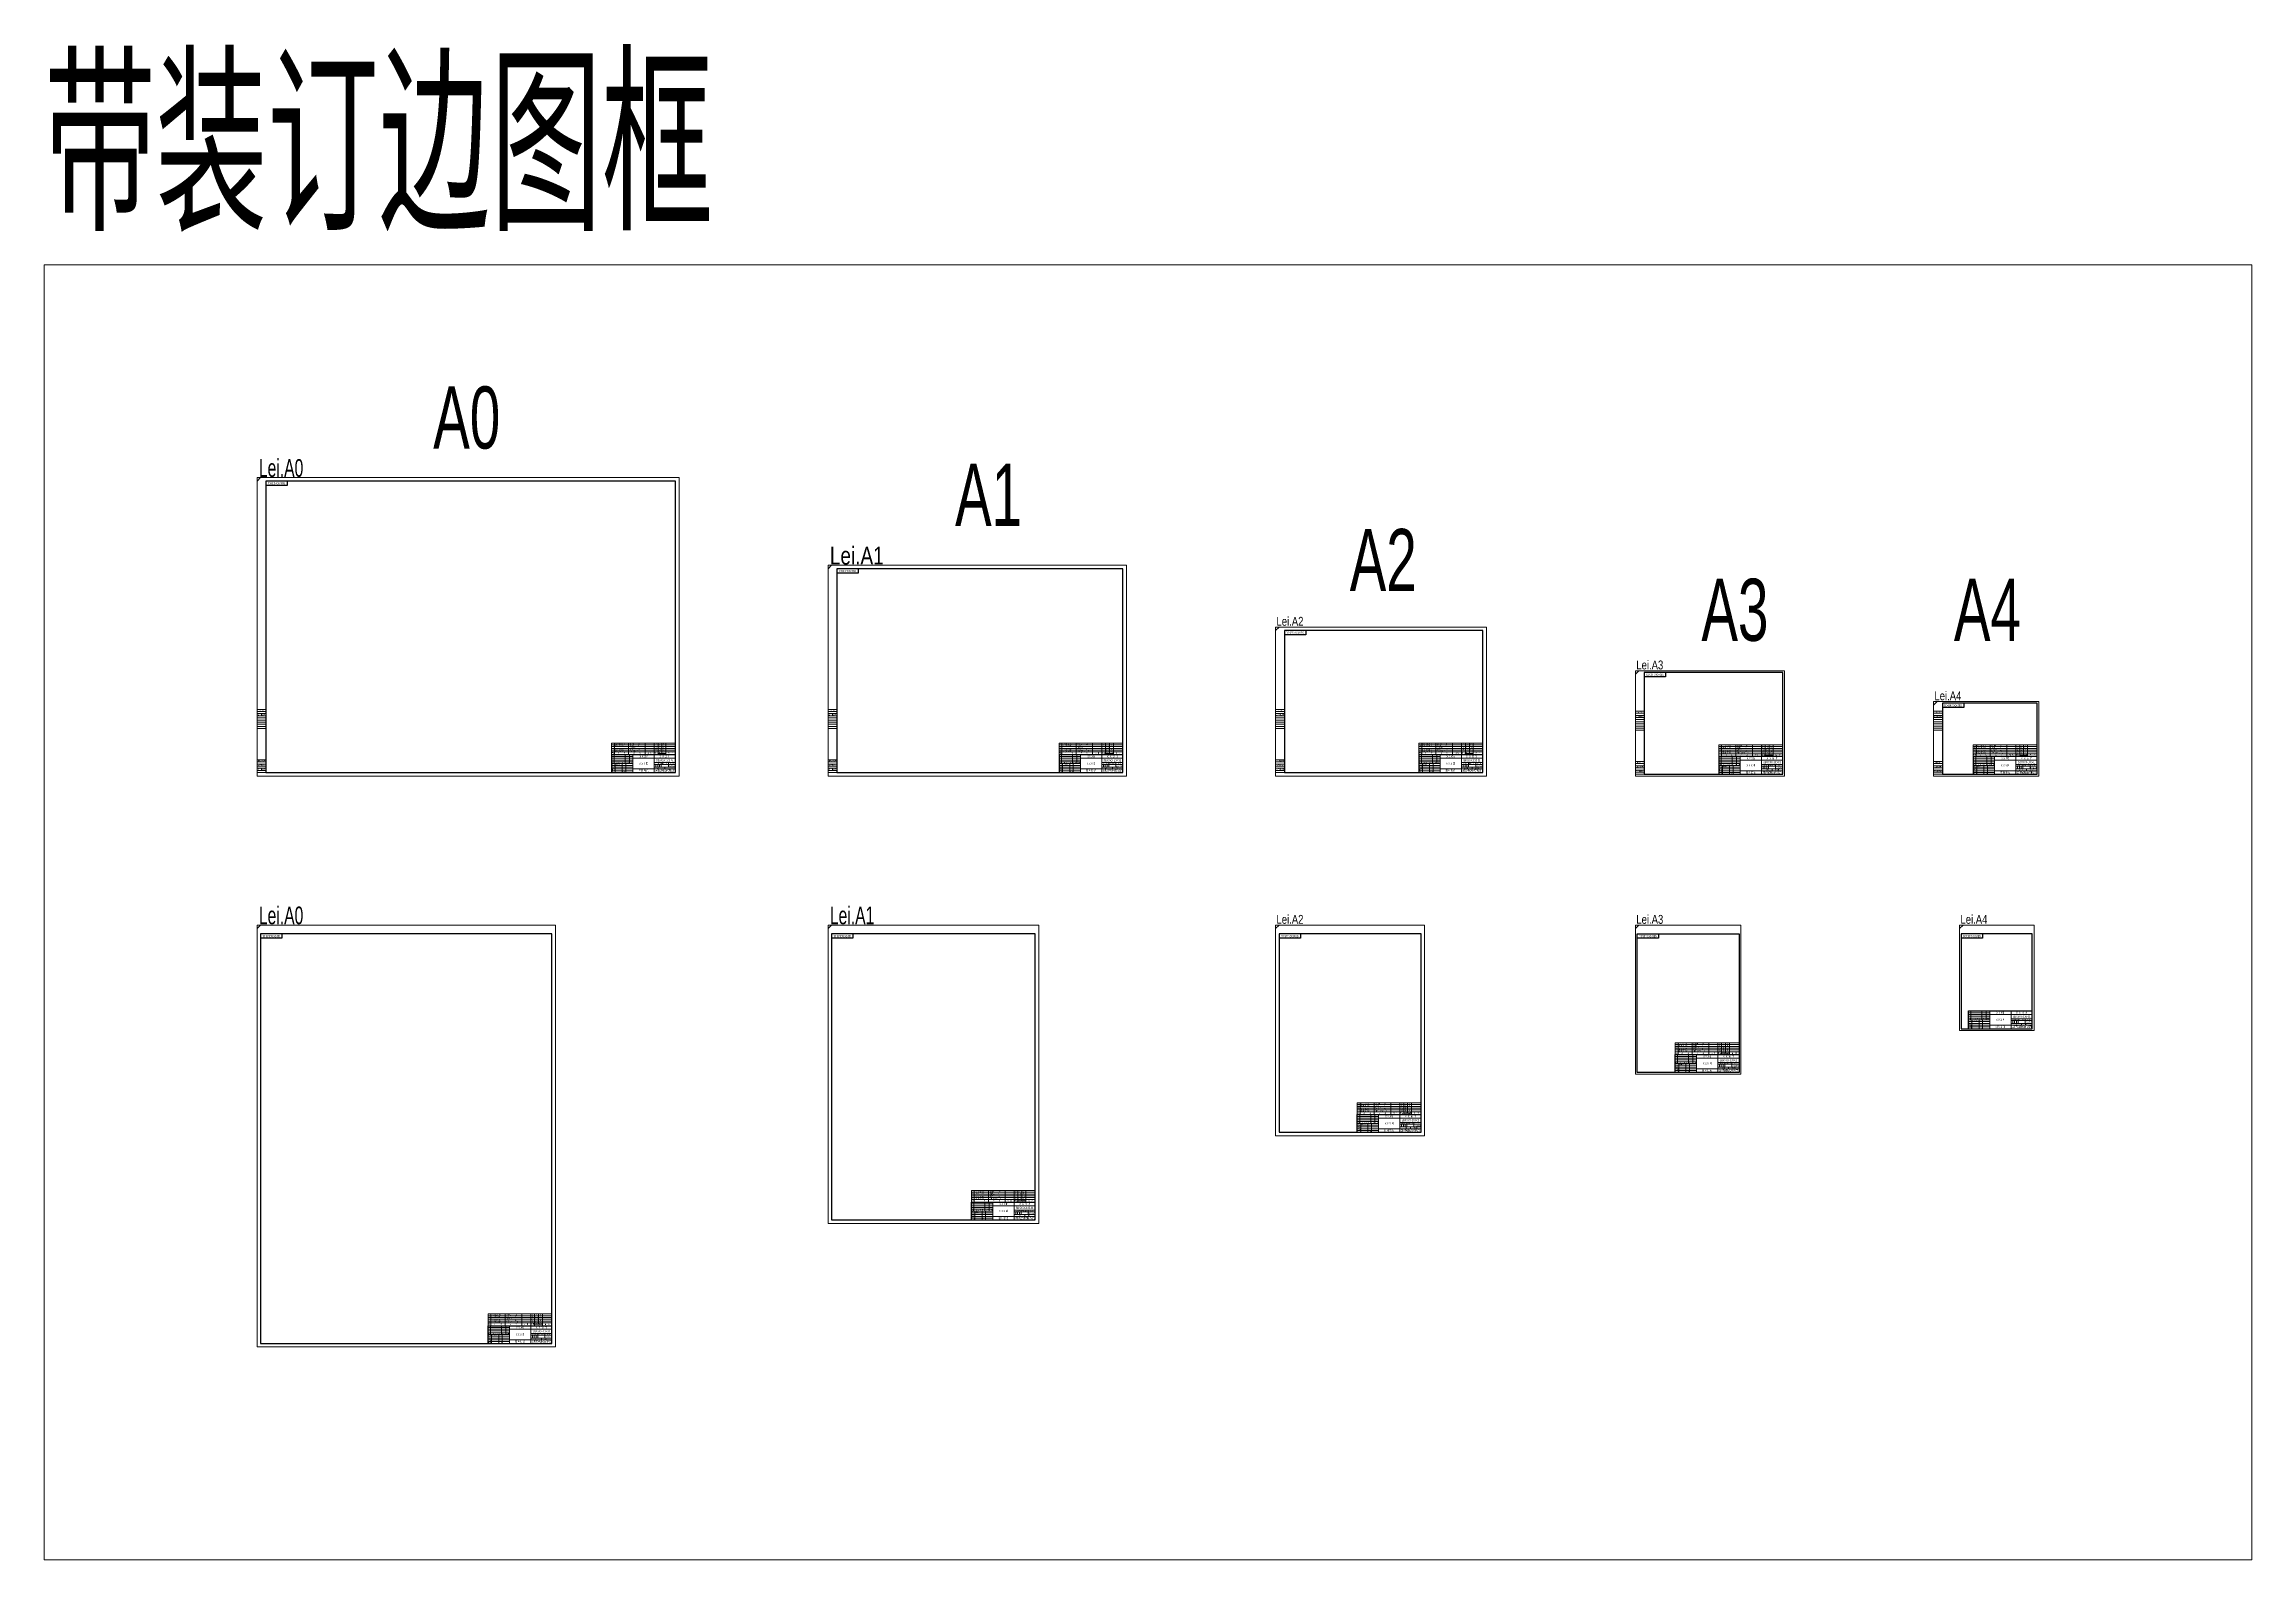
# Model space of a CAD drawing. Header units: millimetres. Extents: x -361 to 24103, y -13136 to 4471.
# Drawn here: x 3826 to 10047, y -1729 to 2543 of the extents above; entities that cross this region are included whole.
import ezdxf
from ezdxf.enums import TextEntityAlignment as Align

# ---------------------------------------------------------------- set-up
doc = ezdxf.new("R2010")
doc.units = ezdxf.units.MM
doc.layers.get('0').update_dxf_attribs({"lineweight": 9})
doc.layers.add('图框', color=7, linetype='Continuous', lineweight=9)
doc.layers.add('文字', color=1, linetype='Continuous', lineweight=9)
doc.styles.add('lei.txt', font='romany.shx', dxfattribs={"width": 0.66, "bigfont": 'hztxt.shx'})

# ---------------------------------------------------------------- blocks, each defined once
blk = doc.blocks.new('_')
at = {"layer": '图框', "color": 6, "ltscale": 5, "style": 'lei.txt'}
blk.add_text('Designed by LiLeilei', height=0.01, dxfattribs=at).set_placement((-0.1, 0.1), align=Align.BOTTOM_RIGHT)
blk = doc.blocks.new('__')
at = {"layer": '图框', "color": 7}
for p, q in [((-120, 45), (-180, 45)), ((-120, 40), (-180, 40)), ((-120, 35), (-180, 35)), ((-120, 20), (-180, 20)), ((-120, 15), (-180, 15)), ((-120, 10), (-180, 10)), ((-120, 5), (-180, 5)), ((-173, 50), (-173, 25)), ((-170, 25), (-170, 0)), ((-150, 25), (-150, 0)), ((-142, 50), (-142, 25)), ((-140, 25), (-140, 0)), ((-130, 50), (-130, 25)), ((-55, 23), (-55, 15)), ((-50, 23), (-50, 15)), ((-45, 23), (-45, 15)), ((-40, 28), (-40, 15)), ((-30, 10), (-30, 15)), ((-20, 28), (-20, 15))]:
    blk.add_line(p, q, dxfattribs=at)
at = {"layer": '图框'}
for p, q in [((-120, 30), (-180, 30)), ((-120, 25), (-180, 25)), ((-120, 50), (-120, 0)), ((0, 40), (-120, 40)), ((0, 10), (-120, 10)), ((-60, 50), (-60, 0)), ((0, 28), (-60, 28)), ((0, 23), (-60, 23)), ((0, 15), (-60, 15))]:
    blk.add_line(p, q, dxfattribs=at)
at = {"layer": '图框', "color": 7, "style": 'lei.txt', "width": 0.66}
for s, p in [('标 记', (-176.5, 25.7)), ('设  绘', (-175, 20.7)), ('校  对', (-175, 15.7)), ('标  检', (-175, 10.7)), ('审  核', (-175, 5.7)), ('审  定', (-175, 0.7)), ('李 雷 雷', (-162.1, 20.7)), (' 修  改  说  明', (-157.5, 25.7)), ('日  期', (-145, 0.7)), ('签  字', (-136, 25.7)), ('日 期', (-125, 25.7)), ('图样标记', (-50.3, 23.5)), ('重量（kg)', (-30.9, 23.5)), ('比  例', (-10.3, 23.4))]:
    blk.add_text(s, height=3.5, dxfattribs=at).set_placement(p, align=Align.CENTER)
blk = doc.blocks.new('___')
at = {"layer": '图框'}
for p, q in [((0, 178), (-25, 178)), ((0, 172), (-25, 172)), ((0, 166), (-25, 166)), ((0, 160), (-25, 160)), ((0, 154), (-25, 154)), ((0, 148), (-25, 148)), ((0, 142), (-25, 142)), ((0, 136), (-25, 136)), ((0, 130), (-25, 130)), ((-12.5, 166), (-12.5, 160)), ((0, 124), (-25, 124)), ((0, 36), (-25, 36)), ((0, 30), (-25, 30)), ((0, 24), (-25, 24)), ((0, 18), (-25, 18)), ((0, 12), (-25, 12)), ((0, 6), (-25, 6)), ((-25, 0), (0, 0)), ((-12.5, 12), (-12.5, 6))]:
    blk.add_line(p, q, dxfattribs=at)
at = {"layer": '图框', "color": 7, "style": 'lei.txt', "width": 0.66}
for s, p in [('签 字', (-23.1, 161.2)), ('日 期', (-10.6, 161.2)), ('签 字', (-23.1, 7.2)), ('日 期', (-10.6, 7.2))]:
    blk.add_text(s, height=4, dxfattribs=at).set_placement(p)
for s, p in [('会   签', (-12.5, 173.2)), ('旧底图登记号', (-12.5, 31.2)), ('底图登记号', (-12.5, 19.2))]:
    blk.add_text(s, height=4, dxfattribs=at).set_placement(p, align=Align.CENTER)
blk = doc.blocks.new('lei.A0.H.cn.b')
at = {"layer": '图框', "color": 6, "ltscale": 5}
blk.add_line((0, 831), (10, 841), dxfattribs=at)
at = {"layer": '图框', "lineweight": 30}
for p, q in [((85, 819), (25, 819)), ((85, 831), (85, 819)), ((999, 60), (999, 10)), ((1179, 60), (999, 60))]:
    blk.add_line(p, q, dxfattribs=at)
at = {"layer": '图框', "color": 6, "ltscale": 5}
blk.add_lwpolyline([(0, 0), (1189, 0), (1189, 841), (0, 841)], close=True, dxfattribs=at)
at = {"layer": '图框', "lineweight": 30}
blk.add_lwpolyline([(25, 10), (1179, 10), (1179, 831), (25, 831)], close=True, dxfattribs=at)
for name, p in [('___', (25, 10)), ('__', (1179, 10)), ('_', (1189, 0))]:
    blk.add_blockref(name, p)
at = {"layer": '文字', "ltscale": 5, "style": 'lei.txt', "width": 0.66}
blk.add_text('Lei.A0', height=50, dxfattribs=at).set_placement((5.1, 843.3))
blk = doc.blocks.new('lei.A1.H.cn.b')
at = {"layer": '图框', "color": 6, "ltscale": 5}
blk.add_line((0, 584), (10, 594), dxfattribs=at)
blk.add_lwpolyline([(841, 0), (841, 594), (0, 594), (0, 0)], close=True, dxfattribs=at)
at = {"layer": '图框', "lineweight": 30}
blk.add_lwpolyline([(831, 10), (831, 584), (25, 584), (25, 10)], close=True, dxfattribs=at)
for points in [[(85, 584), (85, 572), (25, 572)], [(831, 60), (651, 60), (651, 10)]]:
    blk.add_lwpolyline(points, dxfattribs=at)
for name, p in [('___', (25, 10)), ('__', (831, 10)), ('_', (841, 0))]:
    blk.add_blockref(name, p)
at = {"layer": '文字', "ltscale": 5, "style": 'lei.txt', "width": 0.8}
blk.add_text('Lei.A1', height=50, dxfattribs=at).set_placement((5.1, 596.3))
blk = doc.blocks.new('lei.A2.H.cn.b')
at = {"layer": '图框', "color": 6, "ltscale": 5}
blk.add_line((0, 410), (10, 420), dxfattribs=at)
blk.add_lwpolyline([(0, 420), (0, 0), (594, 0), (594, 420)], close=True, dxfattribs=at)
at = {"layer": '图框', "lineweight": 30}
blk.add_lwpolyline([(25, 410), (25, 10), (584, 10), (584, 410)], close=True, dxfattribs=at)
for points in [[(85, 410), (85, 398), (25, 398)], [(584, 60), (404, 60), (404, 10)]]:
    blk.add_lwpolyline(points, dxfattribs=at)
for name, p in [('___', (25, 10)), ('__', (584, 10)), ('_', (594, 0))]:
    blk.add_blockref(name, p)
at = {"layer": '文字', "ltscale": 5, "style": 'lei.txt', "width": 0.8}
blk.add_text('Lei.A2', height=25, dxfattribs=at).set_placement((2.6, 423.6))
blk = doc.blocks.new('lei.A3.H.cn.b')
at = {"layer": '图框', "color": 6, "ltscale": 5}
blk.add_line((0, 287), (10, 297), dxfattribs=at)
blk.add_lwpolyline([(0, 0), (420, 0), (420, 297), (0, 297)], close=True, dxfattribs=at)
at = {"layer": '图框', "lineweight": 30}
blk.add_lwpolyline([(25, 5), (415, 5), (415, 292), (25, 292)], close=True, dxfattribs=at)
for points in [[(85, 292), (85, 280), (25, 280)], [(415, 55), (235, 55), (235, 5)]]:
    blk.add_lwpolyline(points, dxfattribs=at)
for name, p in [('___', (25, 5)), ('__', (415, 5)), ('_', (420, 0))]:
    blk.add_blockref(name, p)
at = {"layer": '文字', "ltscale": 5, "style": 'lei.txt', "width": 0.8}
blk.add_text('Lei.A3', height=25, dxfattribs=at).set_placement((2.6, 300.6))
blk = doc.blocks.new('lei.A4.H.cn.b')
at = {"layer": '图框', "color": 6, "ltscale": 5}
blk.add_line((0, 200), (10, 210), dxfattribs=at)
blk.add_lwpolyline([(0, 210), (0, 0), (297, 0), (297, 210)], close=True, dxfattribs=at)
at = {"layer": '图框', "lineweight": 30}
blk.add_lwpolyline([(25, 205), (25, 5), (292, 5), (292, 205)], close=True, dxfattribs=at)
for points in [[(85, 205), (85, 193), (25, 193)], [(292, 55), (112, 55), (112, 5)]]:
    blk.add_lwpolyline(points, dxfattribs=at)
for name, p in [('___', (25, 5)), ('__', (292, 5)), ('_', (297, 0))]:
    blk.add_blockref(name, p)
at = {"layer": '文字', "ltscale": 5, "style": 'lei.txt', "width": 0.8}
blk.add_text('Lei.A4', height=25, dxfattribs=at).set_placement((2.6, 213.6))
blk = doc.blocks.new('lei.A0.V.cn.b')
at = {"layer": '图框', "color": 6, "ltscale": 5}
blk.add_line((0, 1179), (10, 1189), dxfattribs=at)
blk.add_lwpolyline([(0, 1189), (0, 0), (841, 0), (841, 1189)], close=True, dxfattribs=at)
at = {"layer": '图框', "lineweight": 30}
blk.add_lwpolyline([(10, 1164), (10, 10), (831, 10), (831, 1164)], close=True, dxfattribs=at)
for points in [[(70, 1164), (70, 1152), (10, 1152)], [(651, 10), (651, 60), (831, 60)]]:
    blk.add_lwpolyline(points, dxfattribs=at)
for name, p in [('__', (831, 10)), ('_', (841, 0))]:
    blk.add_blockref(name, p)
at = {"layer": '文字', "ltscale": 5, "style": 'lei.txt', "width": 0.66}
blk.add_text('Lei.A0', height=50, dxfattribs=at).set_placement((5.1, 1191.3))
blk = doc.blocks.new('lei.A1.V.cn.b')
at = {"layer": '图框', "color": 6, "ltscale": 5}
blk.add_line((0, 831), (10, 841), dxfattribs=at)
blk.add_lwpolyline([(0, 0), (594, 0), (594, 841), (0, 841)], close=True, dxfattribs=at)
at = {"layer": '图框', "lineweight": 30}
blk.add_lwpolyline([(10, 10), (584, 10), (584, 816), (10, 816)], close=True, dxfattribs=at)
for points in [[(70, 816), (70, 804), (10, 804)], [(404, 10), (404, 60), (584, 60)]]:
    blk.add_lwpolyline(points, dxfattribs=at)
for name, p in [('__', (584, 10)), ('_', (594, 0))]:
    blk.add_blockref(name, p)
at = {"layer": '文字', "ltscale": 5, "style": 'lei.txt', "width": 0.66}
blk.add_text('Lei.A1', height=50, dxfattribs=at).set_placement((5.1, 843.3))
blk = doc.blocks.new('lei.A2.V.cn.b')
at = {"layer": '图框', "color": 6, "ltscale": 5}
blk.add_line((0, 584), (10, 594), dxfattribs=at)
blk.add_lwpolyline([(420, 594), (0, 594), (0, 0), (420, 0)], close=True, dxfattribs=at)
at = {"layer": '图框', "lineweight": 30}
blk.add_lwpolyline([(410, 569), (10, 569), (10, 10), (410, 10)], close=True, dxfattribs=at)
for points in [[(70, 569), (70, 557), (10, 557)], [(230, 10), (230, 60), (410, 60)]]:
    blk.add_lwpolyline(points, dxfattribs=at)
for name, p in [('__', (410, 10)), ('_', (420, 0))]:
    blk.add_blockref(name, p)
at = {"layer": '文字', "ltscale": 5, "style": 'lei.txt', "width": 0.8}
blk.add_text('Lei.A2', height=25, dxfattribs=at).set_placement((2.6, 597.6))
blk = doc.blocks.new('lei.A3.V.cn.b')
at = {"layer": '图框', "color": 6, "ltscale": 5}
blk.add_line((0, 410), (10, 420), dxfattribs=at)
blk.add_lwpolyline([(0, 420), (297, 420), (297, 0), (0, 0)], close=True, dxfattribs=at)
at = {"layer": '图框', "lineweight": 30}
blk.add_lwpolyline([(5, 395), (292, 395), (292, 5), (5, 5)], close=True, dxfattribs=at)
for points in [[(65, 395), (65, 383), (5, 383)], [(112, 5), (112, 55), (292, 55)]]:
    blk.add_lwpolyline(points, dxfattribs=at)
for name, p in [('__', (292, 5)), ('_', (297, 0))]:
    blk.add_blockref(name, p)
at = {"layer": '文字', "ltscale": 5, "style": 'lei.txt', "width": 0.8}
blk.add_text('Lei.A3', height=25, dxfattribs=at).set_placement((2.6, 423.6))
blk = doc.blocks.new('lei.A4.V.cn.b')
at = {"layer": '图框', "color": 6, "ltscale": 5}
blk.add_line((0, 287), (10, 297), dxfattribs=at)
blk.add_lwpolyline([(210, 297), (0, 297), (0, 0), (210, 0)], close=True, dxfattribs=at)
at = {"layer": '图框', "lineweight": 30}
blk.add_lwpolyline([(205, 272), (5, 272), (5, 5), (205, 5)], close=True, dxfattribs=at)
for points in [[(65, 272), (65, 260), (5, 260)], [(25, 5), (25, 55), (205, 55)]]:
    blk.add_lwpolyline(points, dxfattribs=at)
for name, p in [('__', (205, 5)), ('_', (210, 0))]:
    blk.add_blockref(name, p)
at = {"layer": '文字', "ltscale": 5, "style": 'lei.txt', "width": 0.8}
blk.add_text('Lei.A4', height=25, dxfattribs=at).set_placement((2.6, 300.6))

msp = doc.modelspace()

# ---------------------------------------------------------------- linework, layer by layer
msp.add_lwpolyline([(3826.045, 1920.859), (10047.045, 1920.859), (10047.045, -1729.141), (3826.045, -1729.141)], close=True)
at = {"layer": '图框'}
for p, q in [((5425.045, 539.859), (5425.045, 572.859)), ((5425.045, 572.859), (5605.045, 572.859)), ((5433.045, 539.859), (5433.045, 572.859)), ((5433.045, 539.859), (5433.045, 572.859)), ((5473.045, 539.859), (5473.045, 572.859)), ((5473.045, 539.859), (5473.045, 572.859)), ((5519.618, 539.859), (5519.618, 572.859)), ((5545.045, 539.859), (5545.045, 572.859)), ((5556.045, 539.859), (5556.045, 572.859)), ((5567.045, 543.859), (5567.045, 572.859)), ((5578.045, 539.859), (5578.045, 572.859)), ((6686.045, 539.859), (6686.045, 572.859)), ((6686.045, 572.859), (6866.045, 572.859)), ((6694.045, 539.859), (6694.045, 572.859)), ((6694.045, 539.859), (6694.045, 572.859)), ((6734.045, 539.859), (6734.045, 572.859)), ((6734.045, 539.859), (6734.045, 572.859)), ((6780.618, 539.859), (6780.618, 572.859)), ((6806.045, 539.859), (6806.045, 572.859)), ((6817.045, 539.859), (6817.045, 572.859)), ((6828.045, 543.859), (6828.045, 572.859)), ((6839.045, 539.859), (6839.045, 572.859)), ((7700.045, 539.859), (7700.045, 572.859)), ((7700.045, 572.859), (7880.045, 572.859)), ((7708.045, 539.859), (7708.045, 572.859)), ((7708.045, 539.859), (7708.045, 572.859)), ((7748.045, 539.859), (7748.045, 572.859)), ((7748.045, 539.859), (7748.045, 572.859)), ((7794.618, 539.859), (7794.618, 572.859)), ((7820.045, 539.859), (7820.045, 572.859)), ((7831.045, 539.859), (7831.045, 572.859)), ((7842.045, 543.859), (7842.045, 572.859)), ((7853.045, 539.859), (7853.045, 572.859)), ((8545.045, 534.859), (8545.045, 567.859)), ((8545.045, 567.859), (8725.045, 567.859)), ((8553.045, 534.859), (8553.045, 567.859)), ((8553.045, 534.859), (8553.045, 567.859)), ((8593.045, 534.859), (8593.045, 567.859)), ((8593.045, 534.859), (8593.045, 567.859)), ((8639.618, 534.859), (8639.618, 567.859)), ((8665.045, 534.859), (8665.045, 567.859)), ((8676.045, 534.859), (8676.045, 567.859)), ((8687.045, 538.859), (8687.045, 567.859)), ((8698.045, 534.859), (8698.045, 567.859)), ((9262.045, 534.859), (9262.045, 567.859)), ((9262.045, 567.859), (9442.045, 567.859)), ((9270.045, 534.859), (9270.045, 567.859)), ((9270.045, 534.859), (9270.045, 567.859)), ((9310.045, 534.859), (9310.045, 567.859)), ((9310.045, 534.859), (9310.045, 567.859)), ((9356.618, 534.859), (9356.618, 567.859)), ((9382.045, 534.859), (9382.045, 567.859)), ((9393.045, 534.859), (9393.045, 567.859)), ((9404.045, 538.859), (9404.045, 567.859)), ((9415.045, 534.859), (9415.045, 567.859)), ((5425.045, 547.859), (5605.045, 547.859)), ((6686.045, 547.859), (6866.045, 547.859)), ((7700.045, 547.859), (7880.045, 547.859)), ((8545.045, 542.859), (8725.045, 542.859)), ((9262.045, 542.859), (9442.045, 542.859)), ((8422.045, -305.141), (8422.045, -272.141)), ((8422.045, -272.141), (8602.045, -272.141)), ((8422.045, -297.141), (8602.045, -297.141)), ((8430.045, -305.141), (8430.045, -272.141)), ((8430.045, -305.141), (8430.045, -272.141)), ((8470.045, -305.141), (8470.045, -272.141)), ((8470.045, -305.141), (8470.045, -272.141)), ((8516.618, -305.141), (8516.618, -272.141)), ((8542.045, -305.141), (8542.045, -272.141)), ((8553.045, -305.141), (8553.045, -272.141)), ((8564.045, -301.141), (8564.045, -272.141)), ((8575.045, -305.141), (8575.045, -272.141)), ((7526.045, -474.141), (7526.045, -441.141)), ((7526.045, -441.141), (7706.045, -441.141)), ((7526.045, -466.141), (7706.045, -466.141)), ((7534.045, -474.141), (7534.045, -441.141)), ((7534.045, -474.141), (7534.045, -441.141)), ((7574.045, -474.141), (7574.045, -441.141)), ((7574.045, -474.141), (7574.045, -441.141)), ((7620.618, -474.141), (7620.618, -441.141)), ((7646.045, -474.141), (7646.045, -441.141)), ((7657.045, -474.141), (7657.045, -441.141)), ((7668.045, -470.141), (7668.045, -441.141)), ((7679.045, -474.141), (7679.045, -441.141)), ((6439.045, -721.141), (6439.045, -688.141)), ((6439.045, -688.141), (6619.045, -688.141)), ((6439.045, -713.141), (6619.045, -713.141)), ((6447.045, -721.141), (6447.045, -688.141)), ((6447.045, -721.141), (6447.045, -688.141)), ((6487.045, -721.141), (6487.045, -688.141)), ((6487.045, -721.141), (6487.045, -688.141)), ((6533.618, -721.141), (6533.618, -688.141)), ((6559.045, -721.141), (6559.045, -688.141)), ((6570.045, -721.141), (6570.045, -688.141)), ((6581.045, -717.141), (6581.045, -688.141)), ((6592.045, -721.141), (6592.045, -688.141)), ((5077.045, -1069.141), (5077.045, -1036.141)), ((5077.045, -1036.141), (5257.045, -1036.141)), ((5085.045, -1069.141), (5085.045, -1036.141)), ((5085.045, -1069.141), (5085.045, -1036.141)), ((5125.045, -1069.141), (5125.045, -1036.141)), ((5125.045, -1069.141), (5125.045, -1036.141)), ((5171.618, -1069.141), (5171.618, -1036.141)), ((5197.045, -1069.141), (5197.045, -1036.141)), ((5208.045, -1069.141), (5208.045, -1036.141)), ((5219.045, -1065.141), (5219.045, -1036.141)), ((5230.045, -1069.141), (5230.045, -1036.141)), ((5077.045, -1061.141), (5257.045, -1061.141))]:
    msp.add_line(p, q, dxfattribs=at)
at = {"layer": '图框', "color": 7}
for p, q in [((5425.045, 567.859), (5605.045, 567.859)), ((5425.045, 562.859), (5605.045, 562.859)), ((6686.045, 567.859), (6866.045, 567.859)), ((6686.045, 562.859), (6866.045, 562.859)), ((7700.045, 567.859), (7880.045, 567.859)), ((7700.045, 562.859), (7880.045, 562.859)), ((8545.045, 562.859), (8725.045, 562.859)), ((9262.045, 562.859), (9442.045, 562.859)), ((5425.045, 557.859), (5605.045, 557.859)), ((5425.045, 552.859), (5605.045, 552.859)), ((5556.045, 543.859), (5578.045, 543.859)), ((6686.045, 557.859), (6866.045, 557.859)), ((6686.045, 552.859), (6866.045, 552.859)), ((6817.045, 543.859), (6839.045, 543.859)), ((7700.045, 557.859), (7880.045, 557.859)), ((7700.045, 552.859), (7880.045, 552.859)), ((7831.045, 543.859), (7853.045, 543.859)), ((8545.045, 557.859), (8725.045, 557.859)), ((8545.045, 552.859), (8725.045, 552.859)), ((8545.045, 547.859), (8725.045, 547.859)), ((8676.045, 538.859), (8698.045, 538.859)), ((9262.045, 557.859), (9442.045, 557.859)), ((9262.045, 552.859), (9442.045, 552.859)), ((9262.045, 547.859), (9442.045, 547.859)), ((9393.045, 538.859), (9415.045, 538.859)), ((8422.045, -277.141), (8602.045, -277.141)), ((8422.045, -282.141), (8602.045, -282.141)), ((8422.045, -287.141), (8602.045, -287.141)), ((8422.045, -292.141), (8602.045, -292.141)), ((8553.045, -301.141), (8575.045, -301.141)), ((7526.045, -446.141), (7706.045, -446.141)), ((7526.045, -451.141), (7706.045, -451.141)), ((7526.045, -456.141), (7706.045, -456.141)), ((7526.045, -461.141), (7706.045, -461.141)), ((7657.045, -470.141), (7679.045, -470.141)), ((6439.045, -693.141), (6619.045, -693.141)), ((6439.045, -698.141), (6619.045, -698.141)), ((6439.045, -703.141), (6619.045, -703.141)), ((6439.045, -708.141), (6619.045, -708.141)), ((6570.045, -717.141), (6592.045, -717.141)), ((5077.045, -1041.141), (5257.045, -1041.141)), ((5077.045, -1046.141), (5257.045, -1046.141)), ((5077.045, -1051.141), (5257.045, -1051.141)), ((5077.045, -1056.141), (5257.045, -1056.141)), ((5208.045, -1065.141), (5230.045, -1065.141))]:
    msp.add_line(p, q, dxfattribs=at)

# ---------------------------------------------------------------- block references
for name, p in [('lei.A0.H.cn.b', (4426.045, 479.859)), ('lei.A1.H.cn.b', (6035.045, 479.859)), ('lei.A2.H.cn.b', (7296.045, 479.859)), ('lei.A3.H.cn.b', (8310.045, 479.859)), ('lei.A4.H.cn.b', (9150.045, 479.859)), ('lei.A0.V.cn.b', (4426.045, -1129.141)), ('lei.A1.V.cn.b', (6035.045, -781.141)), ('lei.A2.V.cn.b', (7296.045, -534.141)), ('lei.A3.V.cn.b', (8310.045, -360.141)), ('lei.A4.V.cn.b', (9223.405, -237.141))]:
    msp.add_blockref(name, p)

# ---------------------------------------------------------------- texts
at = {"layer": '图框', "color": 7, "style": 'lei.txt', "width": 0.66}
for s, height, p in [('序号', 4, (5429.557, 541.859)), ('引           用', 4, (5453.045, 541.859)), ('名          称', 4, (5496.331, 541.859)), ('材   料', 4, (5532.331, 541.859)), ('数 量', 4, (5550.545, 541.859)), ('共 1 页', 3.5, (5559.393, 500.357)), ('第 1 页', 3.5, (5589.424, 500.448)), ('备     注', 4, (5591.545, 541.859)), ('1:XX@A0', 3.5, (5594.462, 506.708)), ('序号', 4, (6690.557, 541.859)), ('引           用', 4, (6714.045, 541.859)), ('名          称', 4, (6757.331, 541.859)), ('材   料', 4, (6793.331, 541.859)), ('数 量', 4, (6811.545, 541.859)), ('共 1 页', 3.5, (6820.393, 500.357)), ('第 1 页', 3.5, (6850.424, 500.448)), ('备     注', 4, (6852.545, 541.859)), ('1:XX@A1', 3.5, (6855.462, 506.708)), ('序号', 4, (7704.557, 541.859)), ('引           用', 4, (7728.045, 541.859)), ('名          称', 4, (7771.331, 541.859)), ('材   料', 4, (7807.331, 541.859)), ('数 量', 4, (7825.545, 541.859)), ('共 1 页', 3.5, (7833.155, 500.357)), ('第 1 页', 3.5, (7863.186, 500.448)), ('备     注', 4, (7866.545, 541.859)), ('1:XX@A2', 3.5, (7868.225, 506.708)), ('序号', 4, (8549.557, 536.859)), ('引           用', 4, (8573.045, 536.859)), ('名          称', 4, (8616.331, 536.859)), ('材   料', 4, (8652.331, 536.859)), ('数 量', 4, (8670.545, 536.859)), ('共 1 页', 3.5, (8679.393, 495.357)), ('第 1 页', 3.5, (8709.424, 495.448)), ('备     注', 4, (8711.545, 536.859)), ('1:XX@A3', 3.5, (8714.462, 501.708)), ('序号', 4, (9266.557, 536.859)), ('引           用', 4, (9290.045, 536.859)), ('名          称', 4, (9333.331, 536.859)), ('材   料', 4, (9369.331, 536.859)), ('数 量', 4, (9387.545, 536.859)), ('共 1 页', 3.5, (9396.393, 495.357)), ('第 1 页', 3.5, (9426.424, 495.448)), ('备     注', 4, (9428.545, 536.859)), ('1:XX@A4', 3.5, (9431.462, 501.708)), ('共 1 页', 3.5, (9382.752, -221.643)), ('第 1 页', 3.5, (9412.783, -221.552)), ('1:XX@A0', 3.5, (9417.822, -215.292)), ('序号', 4, (8426.557, -303.141)), ('引           用', 4, (8450.045, -303.141)), ('名          称', 4, (8493.331, -303.141)), ('材   料', 4, (8529.331, -303.141)), ('数 量', 4, (8547.545, -303.141)), ('备     注', 4, (8588.545, -303.141)), ('共 1 页', 3.5, (8556.393, -344.643)), ('第 1 页', 3.5, (8586.424, -344.552)), ('1:XX@A0', 3.5, (8591.462, -338.292)), ('序号', 4, (7530.557, -472.141)), ('引           用', 4, (7554.045, -472.141)), ('名          称', 4, (7597.331, -472.141)), ('材   料', 4, (7633.331, -472.141)), ('数 量', 4, (7651.545, -472.141)), ('备     注', 4, (7692.545, -472.141)), ('共 1 页', 3.5, (7660.393, -513.643)), ('第 1 页', 3.5, (7690.424, -513.552)), ('1:XX@A0', 3.5, (7695.462, -507.292)), ('序号', 4, (6443.557, -719.141)), ('引           用', 4, (6467.045, -719.141)), ('名          称', 4, (6510.331, -719.141)), ('材   料', 4, (6546.331, -719.141)), ('数 量', 4, (6564.545, -719.141)), ('备     注', 4, (6605.545, -719.141)), ('共 1 页', 3.5, (6573.393, -760.643)), ('第 1 页', 3.5, (6603.424, -760.552)), ('1:XX@A0', 3.5, (6608.462, -754.292)), ('序号', 4, (5081.557, -1067.141)), ('引           用', 4, (5105.045, -1067.141)), ('名          称', 4, (5148.331, -1067.141)), ('材   料', 4, (5184.331, -1067.141)), ('数 量', 4, (5202.545, -1067.141)), ('共 1 页', 3.5, (5211.393, -1108.643)), ('第 1 页', 3.5, (5241.424, -1108.552)), ('备     注', 4, (5243.545, -1067.141)), ('1:XX@A0', 3.5, (5246.462, -1102.292))]:
    msp.add_text(s, height=height, dxfattribs=at).set_placement(p, align=Align.CENTER)
for s, p in [('单  件', (5558.708, 544.504)), ('重  量(kg)', (5562.039, 540.423)), ('总  重', (5569.708, 544.504)), ('单  件', (6819.708, 544.504)), ('重  量(kg)', (6823.039, 540.423)), ('总  重', (6830.708, 544.504)), ('单  件', (7833.708, 544.504)), ('重  量(kg)', (7837.039, 540.423)), ('总  重', (7844.708, 544.504)), ('单  件', (8678.708, 539.504)), ('重  量(kg)', (8682.039, 535.423)), ('总  重', (8689.708, 539.504)), ('单  件', (9395.708, 539.504)), ('重  量(kg)', (9399.039, 535.423)), ('总  重', (9406.708, 539.504)), ('单  件', (8555.708, -300.496)), ('重  量(kg)', (8559.039, -304.577)), ('总  重', (8566.708, -300.496)), ('单  件', (7659.708, -469.496)), ('重  量(kg)', (7663.039, -473.577)), ('总  重', (7670.708, -469.496)), ('单  件', (6572.708, -716.496)), ('重  量(kg)', (6576.039, -720.577)), ('总  重', (6583.708, -716.496)), ('单  件', (5210.708, -1064.496)), ('重  量(kg)', (5214.039, -1068.577)), ('总  重', (5221.708, -1064.496))]:
    msp.add_text(s, height=2.5, dxfattribs=at).set_placement(p)
at = {"layer": '图框', "color": 7, "char_height": 6, "width": 60, "attachment_point": 5, "rotation": 180, "style": 'lei.txt'}
for insert in [(4481.045, 1304.859), (6090.045, 1057.859), (7351.045, 883.859), (8365.045, 765.859), (9205.045, 678.859), (9205.045, 678.859), (4466.045, 28.859), (6075.045, 28.859), (7336.045, 28.859), (8345.045, 28.859), (9258.405, 28.859)]:
    msp.add_mtext('SBXXXX-100-01', dxfattribs=dict(at, insert=insert))
at = {"layer": '图框', "color": 7, "char_height": 6, "width": 60, "attachment_point": 5, "line_spacing_factor": 0.72, "style": 'lei.txt'}
for s, insert in [('材 料 标 记', (5515.045, 494.859)), ('X X X 图', (5515.045, 514.859)), ('X X X船', (5515.045, 534.859)), ('SBXXXX-100-01', (5575.084, 523.859)), ('X  X  设  计', (5575.045, 534.859)), ('材 料 标 记', (6776.045, 494.859)), ('X X X 图', (6776.045, 514.859)), ('X X X船', (6776.045, 534.859)), ('SBXXXX-100-01', (6836.084, 523.859)), ('X  X  设  计', (6836.045, 534.859)), ('材 料 标 记', (7788.808, 494.859)), ('X X X 图', (7788.808, 514.859)), ('X X X船', (7788.808, 534.859)), ('SBXXXX-100-01', (7848.846, 523.859)), ('X  X  设  计', (7848.808, 534.859)), ('X X X 图', (8635.045, 509.859)), ('X X X船', (8635.045, 529.859)), ('SBXXXX-100-01', (8695.084, 518.859)), ('X  X  设  计', (8695.045, 529.859)), ('X X X 图', (9352.045, 509.859)), ('X X X船', (9352.045, 529.859)), ('SBXXXX-100-01', (9412.084, 518.859)), ('X  X  设  计', (9412.045, 529.859)), ('材 料 标 记', (8635.045, 489.859)), ('材 料 标 记', (9352.045, 489.859)), ('X X X船', (9338.405, -187.141)), ('X  X  设  计', (9398.405, -187.141)), ('材 料 标 记', (9338.405, -227.141)), ('X X X 图', (9338.405, -207.141)), ('SBXXXX-100-01', (9398.443, -198.141)), ('X X X船', (8512.045, -310.141)), ('X  X  设  计', (8572.045, -310.141)), ('材 料 标 记', (8512.045, -350.141)), ('X X X 图', (8512.045, -330.141)), ('SBXXXX-100-01', (8572.084, -321.141)), ('X X X 图', (7616.045, -499.141)), ('X X X船', (7616.045, -479.141)), ('SBXXXX-100-01', (7676.084, -490.141)), ('X  X  设  计', (7676.045, -479.141)), ('材 料 标 记', (7616.045, -519.141)), ('X X X 图', (6529.045, -746.141)), ('X X X船', (6529.045, -726.141)), ('SBXXXX-100-01', (6589.084, -737.141)), ('X  X  设  计', (6589.045, -726.141)), ('材 料 标 记', (6529.045, -766.141)), ('材 料 标 记', (5167.045, -1114.141)), ('X X X 图', (5167.045, -1094.141)), ('X X X船', (5167.045, -1074.141)), ('SBXXXX-100-01', (5227.084, -1085.141)), ('X  X  设  计', (5227.045, -1074.141))]:
    msp.add_mtext(s, dxfattribs=dict(at, insert=insert))
at = {"layer": '图框', "char_height": 5.5, "width": 60, "attachment_point": 5, "style": 'lei.txt'}
for insert in [(5575.045, 494.859), (6836.045, 494.859), (7848.808, 494.859), (8695.045, 489.859), (9412.045, 489.859), (9398.405, -227.141), (8572.045, -350.141), (7676.045, -519.141), (6589.045, -766.141), (5227.045, -1114.141)]:
    msp.add_mtext('{\\fSTXinwei|b0|i0|c134|p2;\\W0.75;\\T0.8;太阳鸟游艇股份有限公司}', dxfattribs=dict(at, insert=insert))
at = {"layer": '文字', "ltscale": 5, "style": 'lei.txt', "width": 0.66}
for s, height, p in [('带装订边图框', 476.1517, (3826.045, 2015.859)), ('A0', 175, (4922.386, 1402.916)), ('A1', 175, (6392.956, 1185.054)), ('A2', 175, (7505.048, 1001.327)), ('A3', 175, (8495.969, 860.947)), ('A4', 175, (9207.624, 860.947))]:
    msp.add_text(s, height=height, dxfattribs=at).set_placement(p)
at = {"layer": '文字', "style": 'lei.txt', "width": 0.66}
for s, p in [('4', (5428.956, 565.283)), ('3', (5428.956, 560.283)), ('5', (5428.956, 570.283)), ('12', (5550.045, 570.283)), ('12', (5550.045, 565.283)), ('2', (5550.045, 560.283)), ('0.5', (5561.085, 560.283)), ('2.5', (5561.085, 565.283)), ('2', (5561.085, 570.283)), ('30', (5572.085, 565.283)), ('6', (5572.085, 570.283)), ('1', (5572.085, 560.283)), ('4', (6689.956, 565.283)), ('3', (6689.956, 560.283)), ('5', (6689.956, 570.283)), ('12', (6811.045, 570.283)), ('12', (6811.045, 565.283)), ('2', (6811.045, 560.283)), ('0.5', (6822.085, 560.283)), ('2.5', (6822.085, 565.283)), ('2', (6822.085, 570.283)), ('30', (6833.085, 565.283)), ('6', (6833.085, 570.283)), ('1', (6833.085, 560.283)), ('4', (7703.956, 565.283)), ('3', (7703.956, 560.283)), ('5', (7703.956, 570.283)), ('12', (7825.045, 570.283)), ('12', (7825.045, 565.283)), ('2', (7825.045, 560.283)), ('0.5', (7836.085, 560.283)), ('2.5', (7836.085, 565.283)), ('2', (7836.085, 570.283)), ('30', (7847.085, 565.283)), ('6', (7847.085, 570.283)), ('1', (7847.085, 560.283)), ('4', (8548.956, 560.283)), ('5', (8548.956, 565.283)), ('12', (8670.045, 565.283)), ('12', (8670.045, 560.283)), ('2.5', (8681.085, 560.283)), ('2', (8681.085, 565.283)), ('30', (8692.085, 560.283)), ('6', (8692.085, 565.283)), ('4', (9265.956, 560.283)), ('5', (9265.956, 565.283)), ('12', (9387.045, 565.283)), ('12', (9387.045, 560.283)), ('2.5', (9398.085, 560.283)), ('2', (9398.085, 565.283)), ('30', (9409.085, 560.283)), ('6', (9409.085, 565.283)), ('2', (5428.956, 555.283)), ('1', (5428.956, 550.283)), ('28', (5550.045, 555.283)), ('10', (5550.045, 550.283)), ('0.5', (5561.085, 555.283)), ('0.5', (5561.085, 550.283)), ('14', (5572.085, 555.283)), ('5', (5572.085, 550.283)), ('2', (6689.956, 555.283)), ('1', (6689.956, 550.283)), ('28', (6811.045, 555.283)), ('10', (6811.045, 550.283)), ('0.5', (6822.085, 555.283)), ('0.5', (6822.085, 550.283)), ('14', (6833.085, 555.283)), ('5', (6833.085, 550.283)), ('2', (7703.956, 555.283)), ('1', (7703.956, 550.283)), ('28', (7825.045, 555.283)), ('10', (7825.045, 550.283)), ('0.5', (7836.085, 555.283)), ('0.5', (7836.085, 550.283)), ('14', (7847.085, 555.283)), ('5', (7847.085, 550.283)), ('3', (8548.956, 555.283)), ('2', (8548.956, 550.283)), ('1', (8548.956, 545.283)), ('28', (8670.045, 550.283)), ('10', (8670.045, 545.283)), ('2', (8670.045, 555.283)), ('0.5', (8681.085, 555.283)), ('0.5', (8681.085, 550.283)), ('0.5', (8681.085, 545.283)), ('14', (8692.085, 550.283)), ('5', (8692.085, 545.283)), ('1', (8692.085, 555.283)), ('3', (9265.956, 555.283)), ('2', (9265.956, 550.283)), ('1', (9265.956, 545.283)), ('28', (9387.045, 550.283)), ('10', (9387.045, 545.283)), ('2', (9387.045, 555.283)), ('0.5', (9398.085, 555.283)), ('0.5', (9398.085, 550.283)), ('0.5', (9398.085, 545.283)), ('14', (9409.085, 550.283)), ('5', (9409.085, 545.283)), ('1', (9409.085, 555.283)), ('4', (8425.956, -279.717)), ('3', (8425.956, -284.717)), ('5', (8425.956, -274.717)), ('2', (8425.956, -289.717)), ('1', (8425.956, -294.717)), ('28', (8547.045, -289.717)), ('12', (8547.045, -274.717)), ('12', (8547.045, -279.717)), ('10', (8547.045, -294.717)), ('2', (8547.045, -284.717)), ('0.5', (8558.085, -284.717)), ('0.5', (8558.085, -289.717)), ('0.5', (8558.085, -294.717)), ('2.5', (8558.085, -279.717)), ('2', (8558.085, -274.717)), ('30', (8569.085, -279.717)), ('14', (8569.085, -289.717)), ('5', (8569.085, -294.717)), ('6', (8569.085, -274.717)), ('1', (8569.085, -284.717)), ('4', (7529.956, -448.717)), ('3', (7529.956, -453.717)), ('5', (7529.956, -443.717)), ('2', (7529.956, -458.717)), ('1', (7529.956, -463.717)), ('28', (7651.045, -458.717)), ('12', (7651.045, -443.717)), ('12', (7651.045, -448.717)), ('10', (7651.045, -463.717)), ('2', (7651.045, -453.717)), ('0.5', (7662.085, -453.717)), ('0.5', (7662.085, -458.717)), ('0.5', (7662.085, -463.717)), ('2.5', (7662.085, -448.717)), ('2', (7662.085, -443.717)), ('30', (7673.085, -448.717)), ('14', (7673.085, -458.717)), ('5', (7673.085, -463.717)), ('6', (7673.085, -443.717)), ('1', (7673.085, -453.717)), ('4', (6442.956, -695.717)), ('3', (6442.956, -700.717)), ('5', (6442.956, -690.717)), ('2', (6442.956, -705.717)), ('1', (6442.956, -710.717)), ('28', (6564.045, -705.717)), ('12', (6564.045, -690.717)), ('12', (6564.045, -695.717)), ('10', (6564.045, -710.717)), ('2', (6564.045, -700.717)), ('0.5', (6575.085, -700.717)), ('0.5', (6575.085, -705.717)), ('0.5', (6575.085, -710.717)), ('2.5', (6575.085, -695.717)), ('2', (6575.085, -690.717)), ('30', (6586.085, -695.717)), ('14', (6586.085, -705.717)), ('5', (6586.085, -710.717)), ('6', (6586.085, -690.717)), ('1', (6586.085, -700.717)), ('4', (5080.956, -1043.717)), ('3', (5080.956, -1048.717)), ('5', (5080.956, -1038.717)), ('2', (5080.956, -1053.717)), ('1', (5080.956, -1058.717)), ('28', (5202.045, -1053.717)), ('12', (5202.045, -1038.717)), ('12', (5202.045, -1043.717)), ('10', (5202.045, -1058.717)), ('2', (5202.045, -1048.717)), ('0.5', (5213.085, -1048.717)), ('0.5', (5213.085, -1053.717)), ('0.5', (5213.085, -1058.717)), ('2.5', (5213.085, -1043.717)), ('2', (5213.085, -1038.717)), ('30', (5224.085, -1043.717)), ('14', (5224.085, -1053.717)), ('5', (5224.085, -1058.717)), ('6', (5224.085, -1038.717)), ('1', (5224.085, -1048.717))]:
    msp.add_text(s, height=3.5, dxfattribs=at).set_placement(p, align=Align.MIDDLE_CENTER)
for s, p in [('GB 4302-2008', (5434.662, 565.309)), ('CB/T 640-2008', (5434.662, 570.309)), ('儿童救生衣         ', (5476.759, 560.309)), ('救生圈架           AG', (5476.759, 570.309)), ('救生圈             A', (5476.759, 565.309)), ('GB 4302-2008', (6695.662, 565.309)), ('CB/T 640-2008', (6695.662, 570.309)), ('儿童救生衣         ', (6737.759, 560.309)), ('救生圈架           AG', (6737.759, 570.309)), ('救生圈             A', (6737.759, 565.309)), ('GB 4302-2008', (7709.662, 565.309)), ('CB/T 640-2008', (7709.662, 570.309)), ('儿童救生衣         ', (7751.759, 560.309)), ('救生圈架           AG', (7751.759, 570.309)), ('救生圈             A', (7751.759, 565.309)), ('GB 4302-2008', (8554.662, 560.309)), ('CB/T 640-2008', (8554.662, 565.309)), ('救生圈架           AG', (8596.759, 565.309)), ('救生圈             A', (8596.759, 560.309)), ('GB 4302-2008', (9271.662, 560.309)), ('CB/T 640-2008', (9271.662, 565.309)), ('救生圈架           AG', (9313.759, 565.309)), ('救生圈             A', (9313.759, 560.309)), ('GB 4303-2008', (5434.662, 555.309)), ('GB 4303-2008', (5434.662, 550.309)), ('船用工作救生衣       A', (5476.759, 550.309)), ('救生衣             YB', (5476.759, 555.309)), ('GB 4303-2008', (6695.662, 555.309)), ('GB 4303-2008', (6695.662, 550.309)), ('船用工作救生衣       A', (6737.759, 550.309)), ('救生衣             YB', (6737.759, 555.309)), ('GB 4303-2008', (7709.662, 555.309)), ('GB 4303-2008', (7709.662, 550.309)), ('船用工作救生衣       A', (7751.759, 550.309)), ('救生衣             YB', (7751.759, 555.309)), ('GB 4303-2008', (8554.662, 550.309)), ('GB 4303-2008', (8554.662, 545.309)), ('儿童救生衣         ', (8596.759, 555.309)), ('船用工作救生衣       A', (8596.759, 545.309)), ('救生衣             YB', (8596.759, 550.309)), ('GB 4303-2008', (9271.662, 550.309)), ('GB 4303-2008', (9271.662, 545.309)), ('儿童救生衣         ', (9313.759, 555.309)), ('船用工作救生衣       A', (9313.759, 545.309)), ('救生衣             YB', (9313.759, 550.309)), ('GB 4302-2008', (8431.662, -279.691)), ('GB 4303-2008', (8431.662, -289.691)), ('GB 4303-2008', (8431.662, -294.691)), ('CB/T 640-2008', (8431.662, -274.691)), ('儿童救生衣         ', (8473.759, -284.691)), ('船用工作救生衣       A', (8473.759, -294.691)), ('救生圈架           AG', (8473.759, -274.691)), ('救生圈             A', (8473.759, -279.691)), ('救生衣             YB', (8473.759, -289.691)), ('GB 4302-2008', (7535.662, -448.691)), ('GB 4303-2008', (7535.662, -458.691)), ('GB 4303-2008', (7535.662, -463.691)), ('CB/T 640-2008', (7535.662, -443.691)), ('儿童救生衣         ', (7577.759, -453.691)), ('船用工作救生衣       A', (7577.759, -463.691)), ('救生圈架           AG', (7577.759, -443.691)), ('救生圈             A', (7577.759, -448.691)), ('救生衣             YB', (7577.759, -458.691)), ('GB 4302-2008', (6448.662, -695.691)), ('GB 4303-2008', (6448.662, -705.691)), ('GB 4303-2008', (6448.662, -710.691)), ('CB/T 640-2008', (6448.662, -690.691)), ('儿童救生衣         ', (6490.759, -700.691)), ('船用工作救生衣       A', (6490.759, -710.691)), ('救生圈架           AG', (6490.759, -690.691)), ('救生圈             A', (6490.759, -695.691)), ('救生衣             YB', (6490.759, -705.691)), ('GB 4302-2008', (5086.662, -1043.691)), ('GB 4303-2008', (5086.662, -1053.691)), ('GB 4303-2008', (5086.662, -1058.691)), ('CB/T 640-2008', (5086.662, -1038.691)), ('儿童救生衣         ', (5128.759, -1048.691)), ('船用工作救生衣       A', (5128.759, -1058.691)), ('救生圈架           AG', (5128.759, -1038.691)), ('救生圈             A', (5128.759, -1043.691)), ('救生衣             YB', (5128.759, -1053.691))]:
    msp.add_text(s, height=3.5, dxfattribs=at).set_placement(p, align=Align.MIDDLE_LEFT)

doc.saveas('drawing.dxf')
